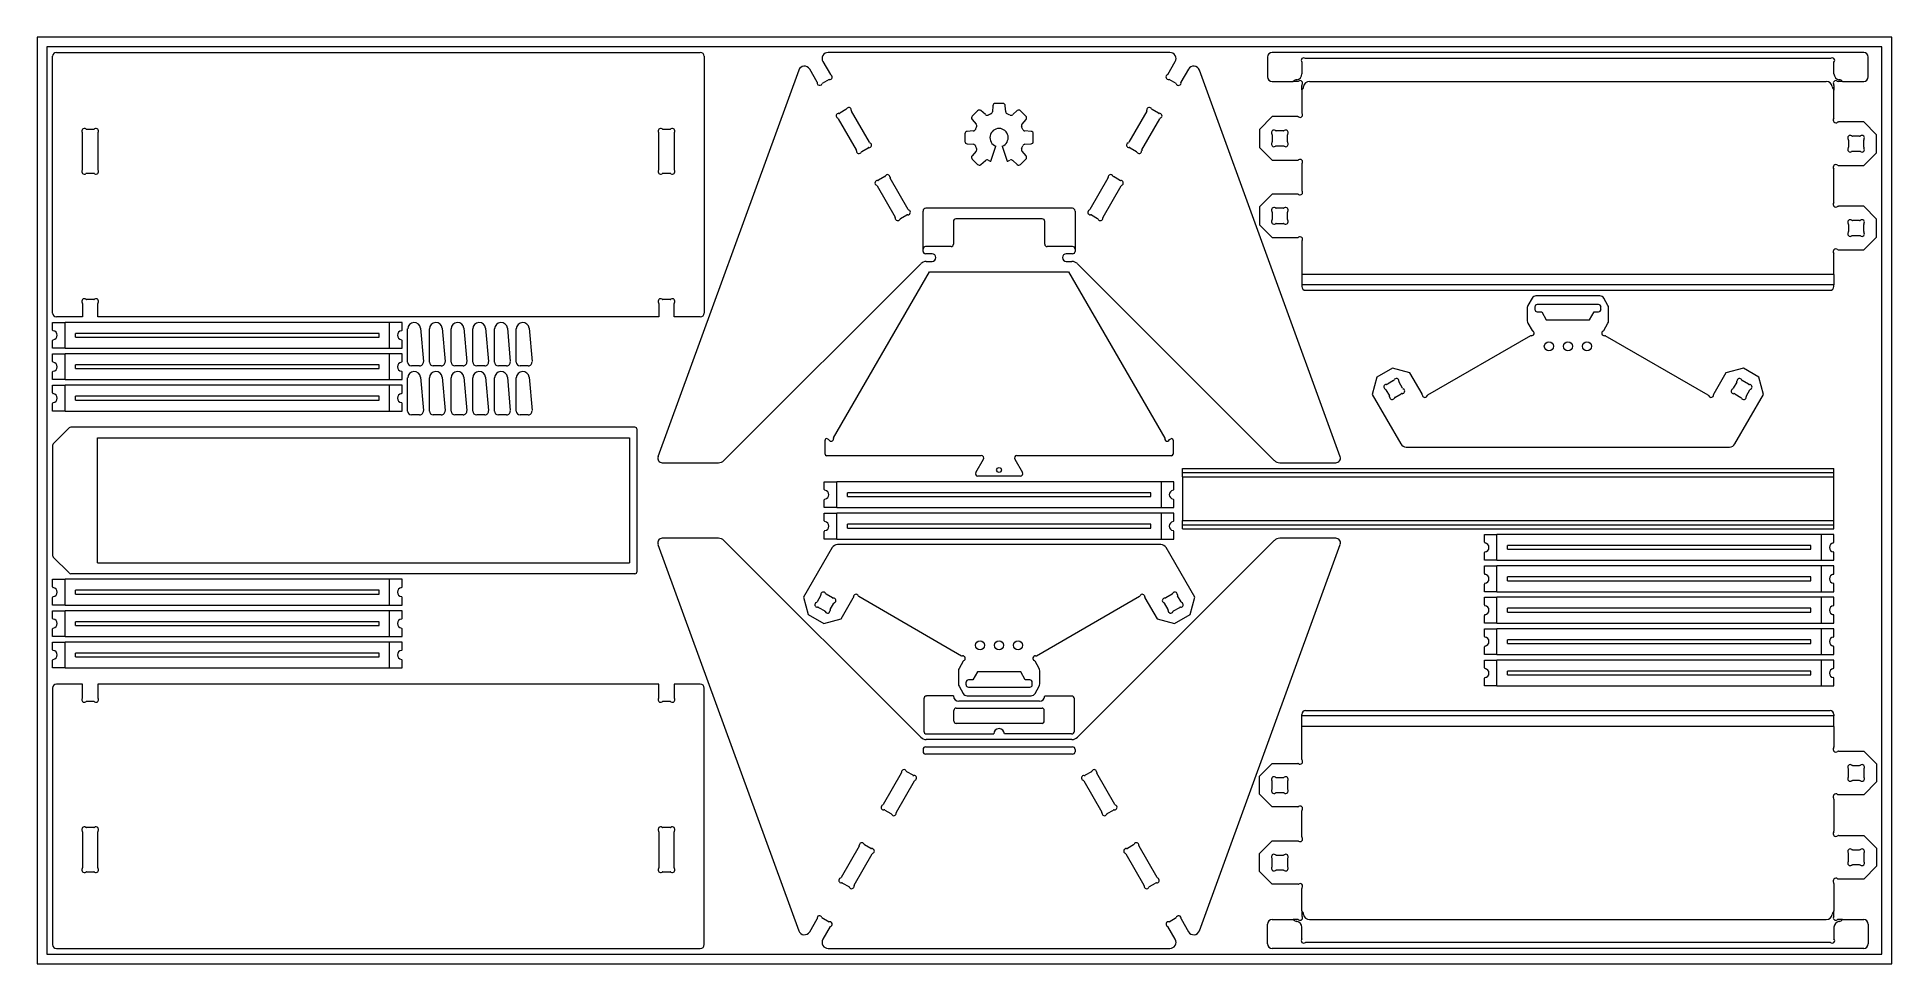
# Paper-space layout 'profile_outside' of a CAD drawing. Header units: millimetres. Extents: x -3 to 2437, y -2 to 1218.
import ezdxf

# ---------------------------------------------------------------- set-up
doc = ezdxf.new("R2010")
doc.units = ezdxf.units.MM

psp = doc.layouts.new('profile_outside')

# ---------------------------------------------------------------- linework, layer by layer
at = {"color": 7, "linetype": 'Continuous', "lineweight": 15}
for p, q in [((-3.3, 1218.3), (-3.3, -1.7)), ((2436.7, 1218.3), (-3.3, 1218.3)), ((2423.7, 1205.3), (9.7, 1205.3)), ((9.7, 1205.3), (9.7, 11.3)), ((22.1, 1198), (869.2, 1198)), ((1487, 1198), (1037.4, 1198)), ((2399.6, 1198), (1621.4, 1198)), ((2423.7, 11.3), (2423.7, 1205.3)), ((2436.7, -1.7), (2436.7, 1218.3)), ((17.1, 855.1), (17.1, 1193)), ((998.7, 1174.7), (813.5, 666)), ((874.2, 1193), (874.2, 855.1)), ((1023, 1158.9), (1013.1, 1176)), ((1030.5, 1186), (1040.4, 1168.9)), ((1484.1, 1168.9), (1494, 1186)), ((1511.3, 1176), (1501.5, 1158.9)), ((1710.9, 666), (1525.8, 1174.7)), ((1615.4, 1192), (1615.4, 1166)), ((1660.5, 1185.3), (1660.5, 1170.1)), ((2355.9, 1190), (1665.2, 1190)), ((2360.5, 1170.1), (2360.5, 1185.3)), ((2405.6, 1166), (2405.6, 1192)), ((1038.7, 1162.6), (1029.3, 1157.2)), ((1495.1, 1157.2), (1485.8, 1162.6)), ((1621.4, 1160), (1649.2, 1160)), ((1655.2, 1160), (1649.2, 1160)), ((1660.5, 1148.7), (1660.5, 1154.7)), ((1660.5, 1148.7), (1660.5, 1118.9)), ((1670.7, 1160), (2350.4, 1160)), ((2360.5, 1154.7), (2360.5, 1148.7)), ((2360.5, 1112.4), (2360.5, 1148.7)), ((2371.9, 1160), (2365.9, 1160)), ((2371.9, 1160), (2399.6, 1160)), ((1060.8, 1122.9), (1052.6, 1118.2)), ((1254.1, 1128), (1253.5, 1119.9)), ((1267.2, 1131), (1257.2, 1131)), ((1271, 1119.9), (1270.4, 1128)), ((1471.8, 1118.2), (1463.7, 1122.9)), ((1050.7, 1110.9), (1074.4, 1069.8)), ((1091.8, 1079.8), (1068, 1120.9)), ((1226.7, 1109.9), (1232.1, 1103.8)), ((1233.9, 1121.3), (1226.9, 1114.3)), ((1244.4, 1116.2), (1238.3, 1121.5)), ((1286.2, 1121.5), (1280.1, 1116.2)), ((1297.6, 1114.3), (1290.5, 1121.3)), ((1292.4, 1103.8), (1297.7, 1109.9)), ((1456.4, 1120.9), (1432.7, 1079.8)), ((1450, 1069.8), (1473.8, 1110.9)), ((1621.4, 1113.6), (1604.7, 1096.8)), ((1655.2, 1113.6), (1621.4, 1113.6)), ((2399.6, 1106.6), (2366.4, 1106.6)), ((2416.4, 1089.8), (2399.6, 1106.6)), ((56.6, 1044.2), (56.6, 1091.7)), ((61.9, 1097.1), (71.3, 1097.1)), ((76.6, 1091.7), (76.6, 1044.2)), ((814.7, 1044.2), (814.7, 1091.7)), ((820, 1097.1), (829.4, 1097.1)), ((834.8, 1091.7), (834.8, 1044.2)), ((1217.2, 1091), (1217.2, 1081)), ((1228.3, 1094.7), (1220.2, 1094.1)), ((1220.2, 1077.8), (1228.3, 1077.2)), ((1251.4, 1054.8), (1257.9, 1074.8)), ((1266.5, 1074.8), (1273, 1054.8)), ((1304.3, 1094.1), (1296.2, 1094.7)), ((1296.2, 1077.2), (1304.3, 1077.8)), ((1307.2, 1081), (1307.2, 1091)), ((1604.7, 1096.8), (1604.7, 1073.1)), ((1621.4, 1089.7), (1621.4, 1080.3)), ((1636.2, 1095), (1626.8, 1095)), ((1626.8, 1075), (1636.2, 1075)), ((1641.5, 1080.3), (1641.5, 1089.7)), ((2379.6, 1082.7), (2379.6, 1073.3)), ((2394.3, 1088), (2384.9, 1088)), ((2399.6, 1073.3), (2399.6, 1082.7)), ((2416.4, 1066.1), (2416.4, 1089.8)), ((1081.7, 1067.8), (1089.8, 1072.5)), ((1232.1, 1068.2), (1226.7, 1062)), ((1226.9, 1057.7), (1233.9, 1050.6)), ((1238.3, 1050.5), (1244.4, 1055.8)), ((1280.1, 1055.8), (1286.2, 1050.5)), ((1290.5, 1050.6), (1297.6, 1057.7)), ((1297.7, 1062), (1292.4, 1068.2)), ((1434.6, 1072.5), (1442.8, 1067.8)), ((1604.7, 1073.1), (1621.4, 1056.4)), ((1621.4, 1056.4), (1655.2, 1056.4)), ((1660.5, 1051.1), (1660.5, 1016.9)), ((2366.4, 1049.4), (2399.6, 1049.4)), ((2384.9, 1068), (2394.3, 1068)), ((2399.6, 1049.4), (2416.4, 1066.1)), ((71.3, 1038.9), (61.9, 1038.9)), ((829.4, 1038.9), (820, 1038.9)), ((1111.8, 1034.6), (1103.6, 1029.8)), ((1142.8, 991.5), (1119, 1032.6)), ((1405.4, 1032.6), (1381.7, 991.5)), ((1420.8, 1029.8), (1412.7, 1034.6)), ((2360.5, 1001.4), (2360.5, 1043.5)), ((1101.7, 1022.6), (1125.4, 981.4)), ((1399, 981.4), (1422.8, 1022.6)), ((1621.4, 1011.6), (1604.7, 994.8)), ((1655.2, 1011.6), (1621.4, 1011.6)), ((1132.7, 979.5), (1140.8, 984.2)), ((1162.2, 936.3), (1162.2, 989.3)), ((1358.6, 993), (1165.9, 993)), ((1319, 979), (1205.5, 979)), ((1362.2, 989.3), (1362.2, 936.3)), ((1383.6, 984.2), (1391.8, 979.5)), ((1604.7, 994.8), (1604.7, 971.1)), ((1621.4, 987.7), (1621.4, 978.3)), ((1636.2, 993), (1626.8, 993)), ((1641.5, 978.3), (1641.5, 987.7)), ((2399.6, 995.6), (2366.4, 995.6)), ((2394.3, 977), (2384.9, 977)), ((2416.4, 978.8), (2399.6, 995.6)), ((2416.4, 955.1), (2416.4, 978.8)), ((1202.2, 975.7), (1202.2, 945.8)), ((1322.2, 945.8), (1322.2, 975.7)), ((1604.7, 971.1), (1621.4, 954.4)), ((1621.4, 954.4), (1655.2, 954.4)), ((1626.8, 973), (1636.2, 973)), ((2379.6, 971.7), (2379.6, 962.3)), ((2384.9, 957), (2394.3, 957)), ((2399.6, 962.3), (2399.6, 971.7)), ((2399.6, 938.4), (2416.4, 955.1)), ((1199, 942.5), (1165.5, 942.5)), ((1174, 933), (1165.5, 933)), ((1359, 942.5), (1325.5, 942.5)), ((1359, 933), (1350.5, 933)), ((1660.5, 949.1), (1660.5, 905.9)), ((2360.5, 905.9), (2360.5, 932.5)), ((2366.4, 938.4), (2399.6, 938.4)), ((900.2, 660.9), (1159.3, 920)), ((1044.6, 690.9), (1170.8, 909.4)), ((1166.4, 923), (1174, 923)), ((1170.8, 909.4), (1353.7, 909.4)), ((1350.5, 923), (1358.1, 923)), ((1353.7, 909.4), (1480.2, 690.3)), ((1365.2, 920), (1624.3, 660.9)), ((2360.5, 905.9), (1660.5, 905.9)), ((1660.5, 905.9), (1660.5, 892)), ((2360.5, 905.9), (2360.5, 892)), ((1660.5, 892), (1660.5, 890)), ((2360.5, 892), (1660.5, 892)), ((1665.5, 885), (2355.5, 885)), ((2360.5, 890), (2360.5, 892)), ((56.6, 867.6), (56.6, 850.1)), ((71.3, 872.9), (61.9, 872.9)), ((76.6, 850.1), (76.6, 867.6)), ((814.7, 867.6), (814.7, 850.1)), ((829.4, 872.9), (820, 872.9)), ((834.8, 850.1), (834.8, 867.6)), ((1957, 862.2), (1957, 844.7)), ((1963.3, 874.6), (1957.8, 865.2)), ((1967, 863.1), (1967, 859.9)), ((2052.6, 877.6), (1968.5, 877.6)), ((2050.9, 866.3), (1970.2, 866.3)), ((1970.2, 856.8), (1976, 856.8)), ((1976, 856.8), (1982.1, 846.3)), ((2039, 846.3), (2045, 856.8)), ((2045, 856.8), (2050.9, 856.8)), ((2054, 859.9), (2054, 863.1)), ((2063.2, 865.2), (2057.8, 874.6)), ((2064, 844.7), (2064, 862.2)), ((17.1, 832.7), (17.1, 842.8)), ((17.1, 842.8), (33.5, 842.8)), ((56.6, 850.1), (22.1, 850.1)), ((33.5, 808.8), (33.5, 842.8)), ((460.5, 842.8), (33.5, 842.8)), ((814.7, 850.1), (76.6, 850.1)), ((460.5, 808.8), (460.5, 842.8)), ((476.9, 842.8), (460.5, 842.8)), ((476.9, 832.7), (476.9, 842.8)), ((484.2, 790.6), (484.2, 834.3)), ((501.1, 835.1), (504.9, 791.1)), ((512.8, 790.6), (512.8, 834.3)), ((529.7, 835.1), (533.5, 791.1)), ((541.4, 790.6), (541.4, 834.3)), ((558.2, 835.1), (562.1, 791.1)), ((570, 790.6), (570, 834.3)), ((586.8, 835.1), (590.7, 791.1)), ((598.5, 790.6), (598.5, 834.3)), ((615.4, 835.1), (619.2, 791.1)), ((627.1, 790.6), (627.1, 834.3)), ((644, 835.1), (647.8, 791.1)), ((869.2, 850.1), (834.8, 850.1)), ((1957.8, 841.7), (1963.3, 832.2)), ((1982.1, 846.3), (2039, 846.3)), ((2057.8, 832.2), (2063.2, 841.7)), ((17.1, 808.8), (17.1, 818.9)), ((33.5, 808.8), (17.1, 808.8)), ((33.5, 808.8), (460.5, 808.8)), ((47.4, 823.3), (47.4, 828.3)), ((446.6, 828.3), (47.4, 828.3)), ((47.4, 823.3), (446.6, 823.3)), ((446.6, 823.3), (446.6, 828.3)), ((460.5, 808.8), (476.9, 808.8)), ((476.9, 808.8), (476.9, 818.9)), ((1961.4, 825), (1826, 746.8)), ((2195.1, 746.8), (2059.7, 825)), ((17.1, 791.4), (17.1, 801.4)), ((17.1, 801.4), (33.5, 801.4)), ((33.5, 767.4), (33.5, 801.4)), ((460.5, 801.4), (33.5, 801.4)), ((47.4, 781.9), (47.4, 786.9)), ((446.6, 786.9), (47.4, 786.9)), ((47.4, 781.9), (446.6, 781.9)), ((446.6, 781.9), (446.6, 786.9)), ((460.5, 767.4), (460.5, 801.4)), ((476.9, 801.4), (460.5, 801.4)), ((476.9, 791.4), (476.9, 801.4)), ((500, 785.6), (489.2, 785.6)), ((528.5, 785.6), (517.8, 785.6)), ((557.1, 785.6), (546.4, 785.6)), ((585.7, 785.6), (575, 785.6)), ((614.3, 785.6), (603.5, 785.6)), ((642.8, 785.6), (632.1, 785.6)), ((1779.8, 782.6), (1759.3, 770.8)), ((1802.7, 776.5), (1779.8, 782.6)), ((2241.3, 782.6), (2218.4, 776.5)), ((2261.8, 770.8), (2241.3, 782.6)), ((17.1, 767.4), (17.1, 777.5)), ((33.5, 767.4), (17.1, 767.4)), ((17.1, 750), (17.1, 760.1)), ((17.1, 760.1), (33.5, 760.1)), ((33.5, 767.4), (460.5, 767.4)), ((33.5, 726.1), (33.5, 760.1)), ((460.5, 760.1), (33.5, 760.1)), ((460.5, 767.4), (476.9, 767.4)), ((460.5, 726.1), (460.5, 760.1)), ((476.9, 760.1), (460.5, 760.1)), ((476.9, 767.4), (476.9, 777.5)), ((476.9, 750), (476.9, 760.1)), ((484.2, 726.1), (484.2, 769.8)), ((501.1, 770.6), (504.9, 726.6)), ((512.8, 726.1), (512.8, 769.8)), ((529.7, 770.6), (533.5, 726.6)), ((541.4, 726.1), (541.4, 769.8)), ((558.2, 770.6), (562.1, 726.6)), ((570, 726.1), (570, 769.8)), ((586.8, 770.6), (590.7, 726.6)), ((598.5, 726.1), (598.5, 769.8)), ((615.4, 770.6), (619.2, 726.6)), ((627.1, 726.1), (627.1, 769.8)), ((644, 770.6), (647.8, 726.6)), ((1759.3, 770.8), (1753.2, 747.9)), ((1781.1, 766.1), (1773, 761.4)), ((1793.1, 756), (1788.4, 764.1)), ((1818.7, 748.7), (1802.7, 776.5)), ((2218.4, 776.5), (2202.4, 748.7)), ((2232.7, 764.1), (2228, 756)), ((2248.1, 761.4), (2239.9, 766.1)), ((2267.9, 747.9), (2261.8, 770.8)), ((17.1, 726.1), (17.1, 736.2)), ((47.4, 740.6), (47.4, 745.6)), ((446.6, 745.6), (47.4, 745.6)), ((47.4, 740.6), (446.6, 740.6)), ((446.6, 740.6), (446.6, 745.6)), ((476.9, 726.1), (476.9, 736.2)), ((1753.2, 747.9), (1790.9, 682.7)), ((1771.1, 754.1), (1775.8, 745.9)), ((1783, 744), (1791.2, 748.7)), ((2229.9, 748.7), (2238.1, 744)), ((2230.2, 682.7), (2267.9, 747.9)), ((2245.3, 745.9), (2250, 754.1)), ((33.5, 726.1), (17.1, 726.1)), ((33.5, 726.1), (460.5, 726.1)), ((460.5, 726.1), (476.9, 726.1)), ((500, 721.1), (489.2, 721.1)), ((528.5, 721.1), (517.8, 721.1)), ((557.1, 721.1), (546.4, 721.1)), ((585.7, 721.1), (575, 721.1)), ((614.3, 721.1), (603.5, 721.1)), ((642.8, 721.1), (632.1, 721.1)), ((38.9, 703.8), (18, 682.8)), ((783.1, 704.7), (41.1, 704.7)), ((76.1, 690.6), (776.1, 690.6)), ((76.1, 526.1), (76.1, 690.6)), ((776.1, 690.6), (776.1, 526.1)), ((786.1, 515), (786.1, 701.7)), ((1033.3, 669.3), (1033.3, 687.9)), ((1036.3, 689.7), (1037.5, 689)), ((1486.4, 688.6), (1488.1, 689.7)), ((1491.1, 687.9), (1491.1, 669.3)), ((17.1, 680.7), (17.1, 536)), ((1238.8, 667.3), (1035.3, 667.3)), ((1231.5, 645.1), (1241.6, 662.6)), ((1282.9, 662.6), (1293, 645.1)), ((1489.1, 667.3), (1285.6, 667.3)), ((1797.8, 678.7), (2223.3, 678.7)), ((819.2, 658), (893.1, 658)), ((1290.2, 640.3), (1234.2, 640.3)), ((1503.4, 650.6), (2360.5, 650.6)), ((1503.4, 645.3), (1503.4, 650.6)), ((1503.4, 645.3), (2360.5, 645.3)), ((1503.4, 639.5), (1503.4, 645.3)), ((1503.4, 639.5), (1503.4, 582.1)), ((1503.4, 639.5), (2360.5, 639.5)), ((1631.4, 658), (1705.3, 658)), ((2360.5, 645.3), (2360.5, 650.6)), ((2360.5, 639.5), (2360.5, 645.3)), ((2360.5, 582.1), (2360.5, 639.5)), ((1032.3, 622.9), (1032.3, 633)), ((1032.3, 633), (1048.8, 633)), ((1048.8, 599), (1048.8, 633)), ((1475.7, 633), (1048.8, 633)), ((1062.6, 613.5), (1062.6, 618.5)), ((1461.8, 618.5), (1062.6, 618.5)), ((1062.6, 613.5), (1461.8, 613.5)), ((1461.8, 613.5), (1461.8, 618.5)), ((1475.7, 599), (1475.7, 633)), ((1492.1, 633), (1475.7, 633)), ((1492.1, 622.9), (1492.1, 633)), ((1032.3, 599), (1032.3, 609.1)), ((1048.8, 599), (1032.3, 599)), ((1032.3, 581.6), (1032.3, 591.6)), ((1032.3, 591.6), (1048.8, 591.6)), ((1048.8, 599), (1475.7, 599)), ((1048.8, 557.6), (1048.8, 591.6)), ((1475.7, 591.6), (1048.8, 591.6)), ((1475.7, 599), (1492.1, 599)), ((1475.7, 557.6), (1475.7, 591.6)), ((1492.1, 591.6), (1475.7, 591.6)), ((1492.1, 599), (1492.1, 609.1)), ((1492.1, 581.6), (1492.1, 591.6)), ((1032.3, 557.6), (1032.3, 567.7)), ((1062.6, 572.1), (1062.6, 577.1)), ((1461.8, 577.1), (1062.6, 577.1)), ((1062.6, 572.1), (1461.8, 572.1)), ((1461.8, 572.1), (1461.8, 577.1)), ((1492.1, 557.6), (1492.1, 567.7)), ((1503.4, 582.1), (2360.5, 582.1)), ((1503.4, 576.3), (1503.4, 582.1)), ((1503.4, 576.3), (2360.5, 576.3)), ((1503.4, 571), (1503.4, 576.3)), ((1503.4, 571), (2360.5, 571)), ((1900.7, 553.6), (1900.7, 563.6)), ((1900.7, 563.6), (1917.2, 563.6)), ((1917.2, 529.6), (1917.2, 563.6)), ((2344.1, 563.6), (1917.2, 563.6)), ((2344.1, 529.6), (2344.1, 563.6)), ((2360.5, 563.6), (2344.1, 563.6)), ((2360.5, 576.3), (2360.5, 582.1)), ((2360.5, 571), (2360.5, 576.3)), ((2360.5, 553.6), (2360.5, 563.6)), ((813.5, 550.6), (998.7, 42)), ((893.1, 558.7), (819.2, 558.7)), ((1159.3, 296.6), (900.2, 555.7)), ((1042.6, 546.3), (1004.9, 481)), ((1048.8, 557.6), (1032.3, 557.6)), ((1048.8, 557.6), (1475.7, 557.6)), ((1475, 550.3), (1049.5, 550.3)), ((1624.3, 555.7), (1365.2, 296.6)), ((1475.7, 557.6), (1492.1, 557.6)), ((1519.6, 481), (1481.9, 546.3)), ((1525.8, 42), (1710.9, 550.6)), ((1705.3, 558.7), (1631.4, 558.7)), ((1900.7, 529.6), (1900.7, 539.7)), ((1931, 544.1), (1931, 549.1)), ((2330.2, 549.1), (1931, 549.1)), ((1931, 544.1), (2330.2, 544.1)), ((2330.2, 544.1), (2330.2, 549.1)), ((2360.5, 529.6), (2360.5, 539.7)), ((38.9, 512.9), (18, 533.9)), ((76.1, 526.1), (776.1, 526.1)), ((1917.2, 529.6), (1900.7, 529.6)), ((1900.7, 512.2), (1900.7, 522.3)), ((1900.7, 522.3), (1917.2, 522.3)), ((1917.2, 529.6), (2344.1, 529.6)), ((1917.2, 488.3), (1917.2, 522.3)), ((2344.1, 522.3), (1917.2, 522.3)), ((2344.1, 529.6), (2360.5, 529.6)), ((2344.1, 488.3), (2344.1, 522.3)), ((2360.5, 522.3), (2344.1, 522.3)), ((2360.5, 512.2), (2360.5, 522.3)), ((17.1, 494.6), (17.1, 504.7)), ((17.1, 504.7), (33.5, 504.7)), ((33.5, 470.7), (33.5, 504.7)), ((460.5, 504.7), (33.5, 504.7)), ((783.1, 512), (41.1, 512)), ((47.4, 485.2), (47.4, 490.2)), ((446.6, 490.2), (47.4, 490.2)), ((446.6, 485.2), (446.6, 490.2)), ((460.5, 470.7), (460.5, 504.7)), ((476.9, 504.7), (460.5, 504.7)), ((476.9, 494.6), (476.9, 504.7)), ((1900.7, 488.3), (1900.7, 498.3)), ((1917.2, 488.3), (1900.7, 488.3)), ((1917.2, 488.3), (2344.1, 488.3)), ((1931, 502.8), (1931, 507.8)), ((2330.2, 507.8), (1931, 507.8)), ((1931, 502.8), (2330.2, 502.8)), ((2330.2, 502.8), (2330.2, 507.8)), ((2344.1, 488.3), (2360.5, 488.3)), ((2360.5, 488.3), (2360.5, 498.3)), ((17.1, 470.7), (17.1, 480.7)), ((33.5, 470.7), (17.1, 470.7)), ((33.5, 470.7), (460.5, 470.7)), ((47.4, 485.2), (446.6, 485.2)), ((460.5, 470.7), (476.9, 470.7)), ((476.9, 470.7), (476.9, 480.7)), ((1004.9, 481), (1011, 458.2)), ((1027.4, 483), (1022.7, 474.9)), ((1024.7, 467.6), (1032.8, 462.9)), ((1042.9, 480.2), (1034.7, 485)), ((1040.1, 464.8), (1044.8, 473)), ((1054.4, 452.5), (1070.4, 480.2)), ((1077.7, 482.2), (1213, 404)), ((1311.4, 404), (1446.8, 482.2)), ((1454.1, 480.2), (1470.1, 452.5)), ((1479.6, 473), (1484.4, 464.8)), ((1489.7, 485), (1481.6, 480.2)), ((1491.6, 462.9), (1499.8, 467.6)), ((1501.7, 474.9), (1497, 483)), ((1513.4, 458.2), (1519.6, 481)), ((1900.7, 470.9), (1900.7, 480.9)), ((1900.7, 480.9), (1917.2, 480.9)), ((1917.2, 446.9), (1917.2, 480.9)), ((2344.1, 480.9), (1917.2, 480.9)), ((1931, 461.4), (1931, 466.4)), ((2330.2, 466.4), (1931, 466.4)), ((2330.2, 461.4), (2330.2, 466.4)), ((2344.1, 446.9), (2344.1, 480.9)), ((2360.5, 480.9), (2344.1, 480.9)), ((2360.5, 470.9), (2360.5, 480.9)), ((17.1, 453.2), (17.1, 463.3)), ((17.1, 463.3), (33.5, 463.3)), ((17.1, 429.3), (17.1, 439.4)), ((33.5, 429.3), (33.5, 463.3)), ((460.5, 463.3), (33.5, 463.3)), ((47.4, 443.8), (47.4, 448.8)), ((446.6, 448.8), (47.4, 448.8)), ((47.4, 443.8), (446.6, 443.8)), ((446.6, 443.8), (446.6, 448.8)), ((460.5, 429.3), (460.5, 463.3)), ((476.9, 463.3), (460.5, 463.3)), ((476.9, 453.2), (476.9, 463.3)), ((476.9, 429.3), (476.9, 439.4)), ((1011, 458.2), (1031.5, 446.3)), ((1031.5, 446.3), (1054.4, 452.5)), ((1470.1, 452.5), (1492.9, 446.3)), ((1492.9, 446.3), (1513.4, 458.2)), ((1900.7, 446.9), (1900.7, 457)), ((1917.2, 446.9), (1900.7, 446.9)), ((1900.7, 429.5), (1900.7, 439.6)), ((1900.7, 439.6), (1917.2, 439.6)), ((1917.2, 446.9), (2344.1, 446.9)), ((1917.2, 405.6), (1917.2, 439.6)), ((2344.1, 439.6), (1917.2, 439.6)), ((1931, 461.4), (2330.2, 461.4)), ((2344.1, 446.9), (2360.5, 446.9)), ((2344.1, 405.6), (2344.1, 439.6)), ((2360.5, 439.6), (2344.1, 439.6)), ((2360.5, 446.9), (2360.5, 457)), ((2360.5, 429.5), (2360.5, 439.6)), ((33.5, 429.3), (17.1, 429.3)), ((17.1, 411.9), (17.1, 422)), ((17.1, 422), (33.5, 422)), ((33.5, 429.3), (460.5, 429.3)), ((33.5, 388), (33.5, 422)), ((460.5, 422), (33.5, 422)), ((460.5, 429.3), (476.9, 429.3)), ((460.5, 388), (460.5, 422)), ((476.9, 422), (460.5, 422)), ((476.9, 411.9), (476.9, 422)), ((1900.7, 405.6), (1900.7, 415.7)), ((1931, 420.1), (1931, 425.1)), ((2330.2, 425.1), (1931, 425.1)), ((1931, 420.1), (2330.2, 420.1)), ((2330.2, 420.1), (2330.2, 425.1)), ((2360.5, 405.6), (2360.5, 415.7)), ((17.1, 388), (17.1, 398)), ((47.4, 402.5), (47.4, 407.5)), ((446.6, 407.5), (47.4, 407.5)), ((47.4, 402.5), (446.6, 402.5)), ((446.6, 402.5), (446.6, 407.5)), ((476.9, 388), (476.9, 398)), ((1215, 396.7), (1209.5, 387.3)), ((1314.9, 387.3), (1309.5, 396.7)), ((1917.2, 405.6), (1900.7, 405.6)), ((1900.7, 388.2), (1900.7, 398.2)), ((1900.7, 398.2), (1917.2, 398.2)), ((1917.2, 405.6), (2344.1, 405.6)), ((1917.2, 364.2), (1917.2, 398.2)), ((2344.1, 398.2), (1917.2, 398.2)), ((2344.1, 405.6), (2360.5, 405.6)), ((2344.1, 364.2), (2344.1, 398.2)), ((2360.5, 398.2), (2344.1, 398.2)), ((2360.5, 388.2), (2360.5, 398.2)), ((33.5, 388), (17.1, 388)), ((56.6, 366.5), (22.1, 366.5)), ((33.5, 388), (460.5, 388)), ((56.6, 349), (56.6, 366.5)), ((76.6, 366.5), (76.6, 349)), ((814.7, 366.5), (76.6, 366.5)), ((460.5, 388), (476.9, 388)), ((814.7, 349), (814.7, 366.5)), ((834.8, 366.5), (834.8, 349)), ((869.2, 366.5), (834.8, 366.5)), ((1208.7, 384.3), (1208.7, 366.8)), ((1218.7, 369), (1218.7, 365.8)), ((1227.7, 372.2), (1221.9, 372.2)), ((1233.8, 382.7), (1227.7, 372.2)), ((1290.7, 382.7), (1233.8, 382.7)), ((1296.7, 372.2), (1290.7, 382.7)), ((1302.6, 372.2), (1296.7, 372.2)), ((1305.7, 365.8), (1305.7, 369)), ((1315.7, 366.8), (1315.7, 384.3)), ((1900.7, 364.2), (1900.7, 374.3)), ((1931, 378.7), (1931, 383.7)), ((2330.2, 383.7), (1931, 383.7)), ((1931, 378.7), (2330.2, 378.7)), ((2330.2, 378.7), (2330.2, 383.7)), ((2360.5, 364.2), (2360.5, 374.3)), ((17.1, 361.5), (17.1, 23.7)), ((71.3, 343.7), (61.9, 343.7)), ((829.4, 343.7), (820, 343.7)), ((874.2, 23.7), (874.2, 361.5)), ((1163.2, 347.3), (1163.2, 304.7)), ((1202.2, 351), (1166.9, 351)), ((1315.2, 344), (1209.2, 344)), ((1209.5, 363.8), (1215, 354.3)), ((1220.2, 351.3), (1304.3, 351.3)), ((1221.9, 362.6), (1302.6, 362.6)), ((1309.5, 354.3), (1314.9, 363.8)), ((1322.2, 351), (1357.6, 351)), ((1361.2, 347.3), (1361.2, 304.7)), ((1917.2, 364.2), (1900.7, 364.2)), ((1917.2, 364.2), (2344.1, 364.2)), ((2344.1, 364.2), (2360.5, 364.2)), ((1202.7, 318), (1202.7, 332)), ((1205.7, 335), (1318.7, 335)), ((1321.7, 318), (1321.7, 332)), ((1660.5, 324.7), (1660.5, 326.7)), ((2360.5, 324.7), (1660.5, 324.7)), ((1660.5, 310.8), (1660.5, 324.7)), ((1665.5, 331.7), (2355.5, 331.7)), ((2360.5, 326.7), (2360.5, 324.7)), ((2360.5, 310.8), (2360.5, 324.7)), ((1358.1, 293.7), (1166.4, 293.7)), ((1166.9, 301), (1255.2, 301)), ((1318.7, 315), (1205.7, 315)), ((1357.6, 301), (1269.2, 301)), ((1660.5, 267.6), (1660.5, 310.8)), ((2360.5, 310.8), (1660.5, 310.8)), ((2360.5, 310.8), (2360.5, 284.1)), ((1162.2, 280.7), (1162.2, 277.7)), ((1165.5, 283.9), (1359, 283.9)), ((1359, 274.4), (1165.5, 274.4)), ((1362.2, 280.7), (1362.2, 277.7)), ((2366.4, 278.3), (2399.6, 278.3)), ((2399.6, 278.3), (2416.4, 261.5)), ((1133.6, 249.3), (1109.8, 208.2)), ((1149, 246.6), (1140.8, 251.3)), ((1383.6, 251.3), (1375.5, 246.6)), ((1414.6, 208.2), (1390.9, 249.3)), ((1604.7, 245.5), (1621.4, 262.3)), ((1604.7, 221.8), (1604.7, 245.5)), ((1621.4, 262.3), (1655.2, 262.3)), ((2379.6, 245), (2379.6, 254.4)), ((2384.9, 259.7), (2394.3, 259.7)), ((2399.6, 254.4), (2399.6, 245)), ((2416.4, 261.5), (2416.4, 237.8)), ((1127.2, 198.2), (1150.9, 239.3)), ((1373.5, 239.3), (1397.3, 198.2)), ((1621.4, 205.1), (1604.7, 221.8)), ((1621.4, 229), (1621.4, 238.4)), ((1626.8, 243.7), (1636.2, 243.7)), ((1636.2, 223.7), (1626.8, 223.7)), ((1641.5, 238.4), (1641.5, 229)), ((2399.6, 221.1), (2366.4, 221.1)), ((2394.3, 239.7), (2384.9, 239.7)), ((2416.4, 237.8), (2399.6, 221.1)), ((1111.8, 200.9), (1119.9, 196.2)), ((1404.5, 196.2), (1412.7, 200.9)), ((1655.2, 205.1), (1621.4, 205.1)), ((1660.5, 165.6), (1660.5, 199.8)), ((2360.5, 215.2), (2360.5, 173.1)), ((56.6, 172.4), (56.6, 124.9)), ((71.3, 177.8), (61.9, 177.8)), ((76.6, 124.9), (76.6, 172.4)), ((814.7, 172.4), (814.7, 124.9)), ((829.4, 177.8), (820, 177.8)), ((834.8, 124.9), (834.8, 172.4)), ((1078.1, 153.2), (1054.3, 112.1)), ((1093.5, 150.4), (1085.3, 155.1)), ((1439.1, 155.1), (1431, 150.4)), ((1470.1, 112.1), (1446.4, 153.2)), ((1604.7, 143.5), (1621.4, 160.3)), ((1621.4, 160.3), (1655.2, 160.3)), ((2366.4, 167.3), (2399.6, 167.3)), ((2384.9, 148.7), (2394.3, 148.7)), ((2399.6, 167.3), (2416.4, 150.5)), ((2416.4, 150.5), (2416.4, 126.8)), ((1071.7, 102), (1095.4, 143.2)), ((1429, 143.2), (1452.8, 102)), ((1604.7, 119.8), (1604.7, 143.5)), ((1621.4, 127), (1621.4, 136.4)), ((1626.8, 141.7), (1636.2, 141.7)), ((1641.5, 136.4), (1641.5, 127)), ((2379.6, 134), (2379.6, 143.4)), ((2394.3, 128.7), (2384.9, 128.7)), ((2399.6, 143.4), (2399.6, 134)), ((2416.4, 126.8), (2399.6, 110.1)), ((61.9, 119.6), (71.3, 119.6)), ((820, 119.6), (829.4, 119.6)), ((1056.3, 104.8), (1064.4, 100.1)), ((1460, 100.1), (1468.2, 104.8)), ((1621.4, 103.1), (1604.7, 119.8)), ((1655.2, 103.1), (1621.4, 103.1)), ((1636.2, 121.7), (1626.8, 121.7)), ((1660.5, 68), (1660.5, 97.8)), ((2360.5, 104.2), (2360.5, 68)), ((2399.6, 110.1), (2366.4, 110.1)), ((1013.1, 40.7), (1022.9, 57.6)), ((1029.2, 59.3), (1038.6, 53.9)), ((1485.9, 53.9), (1495.2, 59.3)), ((1501.6, 57.6), (1511.3, 40.7)), ((1615.4, 24.7), (1615.4, 50.7)), ((1621.4, 56.7), (1649.2, 56.7)), ((1655.2, 56.7), (1649.2, 56.7)), ((1660.5, 68), (1660.5, 62)), ((1670.7, 56.7), (2350.4, 56.7)), ((2360.5, 62), (2360.5, 68)), ((2371.9, 56.7), (2365.9, 56.7)), ((2371.9, 56.7), (2399.6, 56.7)), ((2405.6, 50.7), (2405.6, 24.7)), ((1040.2, 47.6), (1030.5, 30.7)), ((1494, 30.7), (1484.2, 47.6)), ((1660.5, 31.3), (1660.5, 46.5)), ((2355.9, 26.7), (1665.2, 26.7)), ((2360.5, 46.5), (2360.5, 31.3)), ((9.7, 11.3), (2423.7, 11.3)), ((22.1, 18.7), (869.2, 18.7)), ((1037.4, 18.7), (1487, 18.7)), ((2399.6, 18.7), (1621.4, 18.7)), ((-3.3, -1.7), (2436.7, -1.7))]:
    psp.add_line(p, q, dxfattribs=at)
for centre, radius in [((1985.5, 811.3), 6), ((2010.5, 811.3), 6), ((2035.5, 811.3), 6), ((1262.2, 648.5), 3.17), ((1237.2, 417.7), 6), ((1262.2, 417.7), 6), ((1287.2, 417.7), 6)]:
    psp.add_circle(centre, radius, dxfattribs=at)
for centre, radius, start, end in [((22.1, 1193), 5, 90, 180), ((869.2, 1193), 5, 0, 90), ((1037.4, 1190), 8, 90, 210), ((1487, 1190), 8, 330, 90), ((1621.4, 1192), 6, 90, 180), ((2399.6, 1192), 6, 0, 90), ((1006.2, 1172), 8, 30, 160), ((1518.3, 1172), 8, 20, 150), ((1662.9, 1187.7), 3.28, 45, 225), ((2358.2, 1187.7), 3.28, 315, 135), ((1026.2, 1158), 3.28, 165, 345), ((1039.5, 1165.7), 3.28, 255, 75), ((1485, 1165.7), 3.28, 105, 285), ((1498.3, 1158), 3.28, 195, 15), ((1621.4, 1166), 6, 180, 270), ((1654.9, 1154.3), 8, 98.4211, 135), ((1652.5, 1170.1), 8, 278.4211, 0), ((1655.2, 1161.9), 1.9, 270, 305.4303), ((1658.2, 1157.7), 3.27, 324.5697, 125.4303), ((1662.4, 1154.7), 1.9, 144.5697, 180), ((1654.9, 1154.3), 8, 315, 351.5789), ((1670.7, 1152), 8, 90, 171.5789), ((2350.4, 1152), 8, 8.4211, 90), ((2366.2, 1154.3), 8, 188.4211, 225), ((2362.9, 1157.7), 3.28, 54.5697, 215.4303), ((2358.6, 1154.7), 1.91, 0, 35.4303), ((2368.5, 1170.1), 8, 180, 261.5789), ((2365.9, 1161.9), 1.9, 234.5697, 270), ((2366.2, 1154.3), 8, 45, 81.5789), ((2399.6, 1166), 6, 270, 0), ((1059.8, 1124.5), 1.9, 300, 335.4303), ((1064.5, 1122.4), 3.28, 354.5697, 155.4303), ((1257.2, 1127.8), 3.18, 90, 176), ((1267.2, 1127.8), 3.18, 4, 90), ((1459.9, 1122.4), 3.28, 24.5697, 185.4303), ((1464.6, 1124.5), 1.9, 204.5697, 240), ((58.9, 1094.7), 3.28, 54.5697, 215.4303), ((74.3, 1094.7), 3.28, 324.5697, 125.4303), ((817, 1094.7), 3.28, 54.5697, 215.4303), ((832.4, 1094.7), 3.28, 324.5697, 125.4303), ((1051.2, 1114.7), 3.28, 84.5697, 245.4303), ((1049, 1110), 1.91, 30, 65.4303), ((1051.7, 1119.8), 1.9, 264.5697, 300), ((1069.7, 1121.9), 1.9, 174.5697, 210), ((1229.1, 1112), 3.18, 135, 221), ((1262.2, 1086), 33, 154.2078, 160.7922), ((1229.7, 1101.7), 3.18, 334.2078, 41), ((1236.2, 1119.1), 3.18, 49, 135), ((1246.5, 1118.5), 3.17, 229, 295.7922), ((1262.2, 1086), 33, 109.2078, 115.7922), ((1250.3, 1120.1), 3.18, 289.2078, 356), ((1274.1, 1120.1), 3.17, 184, 250.7922), ((1262.2, 1086), 33, 64.2078, 70.7922), ((1278, 1118.5), 3.17, 244.2078, 311), ((1288.3, 1119.1), 3.18, 45, 131), ((1294.8, 1101.7), 3.18, 139, 205.7922), ((1262.2, 1086), 33, 19.2078, 25.7922), ((1295.3, 1112), 3.17, 319, 45), ((1454.8, 1121.9), 1.91, 330, 5.4303), ((1472.8, 1119.8), 1.9, 240, 275.4303), ((1473.3, 1114.7), 3.28, 294.5697, 95.4303), ((1475.4, 1110), 1.91, 114.5697, 150), ((1655.2, 1111.6), 1.9, 54.5697, 90), ((1658.2, 1115.9), 3.27, 234.5697, 35.4303), ((1662.4, 1118.9), 1.9, 180, 215.4303), ((2363.1, 1109.2), 3.68, 143.4561, 306.5439), ((2358.7, 1112.4), 1.8, 323.4561, 0), ((2366.4, 1104.8), 1.8, 90, 126.5439), ((54.7, 1091.7), 1.91, 0, 35.4303), ((61.9, 1099), 1.9, 234.5697, 270), ((71.3, 1099), 1.9, 270, 305.4303), ((78.5, 1091.7), 1.9, 144.5697, 180), ((812.8, 1091.7), 1.9, 0, 35.4303), ((820, 1099), 1.9, 234.5697, 270), ((829.4, 1099), 1.9, 270, 305.4303), ((836.7, 1091.7), 1.9, 144.5697, 180), ((1091.3, 1076), 3.28, 264.5697, 65.4303), ((1093.4, 1080.7), 1.91, 210, 245.4303), ((1220.4, 1091), 3.17, 94, 180), ((1220.4, 1081), 3.17, 180, 266), ((1228.1, 1097.9), 3.17, 274, 340.7922), ((1228.1, 1074.1), 3.18, 19.2078, 86), ((1262.2, 1086), 33, 199.2078, 205.7922), ((1262.2, 1086), 12, 290.9596, 249.0404), ((1262.2, 1086), 33, 334.2078, 340.7922), ((1296.4, 1097.9), 3.17, 199.2078, 266), ((1296.4, 1074.1), 3.17, 94, 160.7922), ((1304.1, 1091), 3.17, 0, 86), ((1304.1, 1081), 3.17, 274, 0), ((1433.2, 1076), 3.28, 114.5697, 275.4303), ((1431, 1080.7), 1.91, 294.5697, 330), ((1623.8, 1092.7), 3.27, 54.5697, 215.4303), ((1623.8, 1077.3), 3.27, 144.5697, 305.4303), ((1619.5, 1089.7), 1.91, 0, 35.4303), ((1619.5, 1080.3), 1.91, 324.5697, 0), ((1626.8, 1096.9), 1.9, 234.5697, 270), ((1626.8, 1073), 1.9, 90, 125.4303), ((1636.2, 1096.9), 1.91, 270, 305.4303), ((1636.2, 1073), 1.9, 54.5697, 90), ((1639.2, 1092.7), 3.28, 324.5697, 125.4303), ((1639.2, 1077.3), 3.28, 234.5697, 35.4303), ((1643.4, 1089.7), 1.91, 144.5697, 180), ((1643.4, 1080.3), 1.91, 180, 215.4303), ((2381.9, 1085.7), 3.28, 54.5697, 215.4303), ((2377.7, 1082.7), 1.9, 0, 35.4303), ((2384.9, 1089.9), 1.91, 234.5697, 270), ((2394.3, 1089.9), 1.91, 270, 305.4303), ((2397.3, 1085.7), 3.27, 324.5697, 125.4303), ((2401.5, 1082.7), 1.9, 144.5697, 180), ((1072.8, 1068.8), 1.91, 354.5697, 30), ((1077.9, 1068.3), 3.28, 174.5697, 335.4303), ((1082.7, 1066.2), 1.91, 120, 155.4303), ((1090.8, 1070.9), 1.91, 84.5697, 120), ((1229.1, 1059.9), 3.17, 139, 225), ((1229.7, 1070.2), 3.18, 319, 25.7922), ((1236.2, 1052.9), 3.18, 225, 311), ((1246.5, 1053.4), 3.17, 64.2078, 131), ((1262.2, 1086), 33, 244.2078, 250.9242), ((1262.2, 1086), 33, 289.0758, 295.7922), ((1278, 1053.4), 3.17, 49, 115.7922), ((1288.3, 1052.9), 3.18, 229, 315), ((1294.8, 1070.2), 3.18, 154.2078, 221), ((1295.3, 1059.9), 3.18, 315, 41), ((1433.7, 1070.9), 1.91, 60, 95.4303), ((1441.8, 1066.2), 1.91, 24.5697, 60), ((1446.5, 1068.3), 3.28, 204.5697, 5.4303), ((1451.7, 1068.8), 1.9, 150, 185.4303), ((1655.2, 1058.3), 1.91, 270, 305.4303), ((1658.2, 1054.1), 3.27, 324.5697, 125.4303), ((1662.4, 1051.1), 1.9, 144.5697, 180), ((2363.1, 1046.8), 3.67, 53.4561, 216.5439), ((2366.4, 1051.2), 1.8, 233.4561, 270), ((2381.9, 1070.3), 3.28, 144.5697, 305.4303), ((2377.7, 1073.3), 1.9, 324.5697, 360), ((2384.9, 1066), 1.91, 90, 125.4303), ((2394.3, 1066), 1.91, 54.5697, 90), ((2397.3, 1070.3), 3.27, 234.5697, 35.4303), ((2401.5, 1073.3), 1.9, 180, 215.4303), ((58.9, 1041.2), 3.28, 144.5697, 305.4303), ((54.7, 1044.2), 1.91, 324.5697, 0), ((61.9, 1037), 1.9, 90, 125.4303), ((71.3, 1037), 1.9, 54.5697, 90), ((74.3, 1041.2), 3.28, 234.5697, 35.4303), ((78.5, 1044.2), 1.9, 180, 215.4303), ((817, 1041.2), 3.28, 144.5697, 305.4303), ((812.8, 1044.2), 1.9, 324.5697, 0), ((820, 1037), 1.91, 90, 125.4303), ((829.4, 1037), 1.9, 54.5697, 90), ((832.4, 1041.2), 3.28, 234.5697, 35.4303), ((836.7, 1044.2), 1.9, 180, 215.4303), ((1102.2, 1026.3), 3.28, 84.5697, 245.4303), ((1102.7, 1031.5), 1.9, 264.5697, 300), ((1110.8, 1036.2), 1.91, 300, 335.4303), ((1115.5, 1034), 3.28, 354.5697, 155.4303), ((1120.7, 1033.6), 1.91, 174.5697, 210), ((1403.8, 1033.6), 1.91, 330, 5.4303), ((1408.9, 1034), 3.28, 24.5697, 185.4303), ((1413.6, 1036.2), 1.91, 204.5697, 240), ((1421.8, 1031.5), 1.9, 240, 275.4303), ((1422.3, 1026.3), 3.28, 294.5697, 95.4303), ((2358.7, 1043.5), 1.8, 0, 36.5439), ((1100, 1021.6), 1.9, 30, 65.4303), ((1424.4, 1021.6), 1.9, 114.5697, 150), ((1655.2, 1009.6), 1.91, 54.5697, 90), ((1658.2, 1013.9), 3.28, 234.5697, 35.4303), ((1662.4, 1016.9), 1.9, 180, 215.4303), ((2358.7, 1001.4), 1.8, 323.4561, 0), ((1123.8, 980.5), 1.91, 354.5697, 30), ((1128.9, 980), 3.28, 174.5697, 335.4303), ((1133.7, 977.8), 1.91, 120, 155.4303), ((1141.8, 982.5), 1.9, 84.5697, 120), ((1142.3, 987.7), 3.28, 264.5697, 65.4303), ((1144.4, 992.4), 1.91, 210, 245.4303), ((1165.9, 989.3), 3.68, 90, 180), ((1205.5, 975.7), 3.28, 90, 180), ((1319, 975.7), 3.28, 0, 90), ((1358.6, 989.3), 3.68, 0, 90), ((1382.2, 987.7), 3.28, 114.5697, 275.4303), ((1380, 992.4), 1.91, 294.5697, 330), ((1382.7, 982.5), 1.9, 60, 95.4303), ((1390.8, 977.8), 1.9, 24.5697, 60), ((1395.5, 980), 3.28, 204.5697, 5.4303), ((1400.7, 980.5), 1.9, 150, 185.4303), ((1623.8, 990.7), 3.27, 54.5697, 215.4303), ((1623.8, 975.3), 3.28, 144.5697, 305.4303), ((1619.5, 987.7), 1.91, 0, 35.4303), ((1619.5, 978.3), 1.91, 324.5697, 0), ((1626.8, 994.9), 1.91, 234.5697, 270), ((1636.2, 994.9), 1.91, 270, 305.4303), ((1639.2, 990.7), 3.28, 324.5697, 125.4303), ((1639.2, 975.3), 3.28, 234.5697, 35.4303), ((1643.4, 987.7), 1.91, 144.5697, 180), ((1643.4, 978.3), 1.91, 180, 215.4303), ((2363.1, 998.2), 3.68, 143.4561, 306.5439), ((2366.4, 993.8), 1.8, 90, 126.5439), ((2381.9, 974.7), 3.28, 54.5697, 215.4303), ((2384.9, 978.9), 1.91, 234.5697, 270), ((2394.3, 978.9), 1.91, 270, 305.4303), ((2397.3, 974.7), 3.27, 324.5697, 125.4303), ((1626.8, 971), 1.91, 90, 125.4303), ((1636.2, 971), 1.91, 54.5697, 90), ((1655.2, 956.3), 1.9, 270, 305.4303), ((1658.2, 952.1), 3.28, 324.5697, 125.4303), ((2381.9, 959.3), 3.28, 144.5697, 305.4303), ((2377.7, 971.7), 1.9, 0, 35.4303), ((2377.7, 962.3), 1.9, 324.5697, 0), ((2384.9, 955), 1.91, 90, 125.4303), ((2394.3, 955), 1.91, 54.5697, 90), ((2397.3, 959.3), 3.27, 234.5697, 35.4303), ((2401.5, 971.7), 1.9, 144.5697, 180), ((2401.5, 962.3), 1.9, 180, 215.4303), ((1165.5, 939.3), 3.28, 90, 180), ((1165.5, 936.3), 3.28, 180, 270), ((1174, 928), 5, 270, 90), ((1199, 945.8), 3.27, 270, 0), ((1325.5, 945.8), 3.27, 180, 270), ((1350.5, 928), 5, 90, 270), ((1359, 939.3), 3.28, 0, 90), ((1359, 936.3), 3.28, 270, 0), ((1662.4, 949.1), 1.91, 144.5697, 180), ((2363.1, 935.8), 3.68, 53.4561, 216.5439), ((2358.7, 932.5), 1.8, 0, 36.5439), ((2366.4, 940.2), 1.8, 233.4561, 270), ((1166.4, 913), 10, 90, 135), ((1358.1, 913), 10, 45, 90), ((1665.5, 890), 5, 180, 270), ((2355.5, 890), 5, 270, 0), ((22.1, 855.1), 5, 180, 270), ((58.9, 870.6), 3.28, 54.5697, 215.4303), ((54.7, 867.6), 1.9, 0, 35.4303), ((61.9, 874.8), 1.91, 234.5697, 270), ((71.3, 874.8), 1.91, 270, 305.4303), ((74.3, 870.6), 3.28, 324.5697, 125.4303), ((78.5, 867.6), 1.9, 144.5697, 180), ((817, 870.6), 3.27, 54.5697, 215.4303), ((812.8, 867.6), 1.9, 0, 35.4303), ((820, 874.8), 1.91, 234.5697, 270), ((829.4, 874.8), 1.91, 270, 305.4303), ((832.4, 870.6), 3.27, 324.5697, 125.4303), ((836.7, 867.6), 1.91, 144.5697, 180), ((869.2, 855.1), 5, 270, 0), ((1963, 862.2), 6, 150, 180), ((1968.5, 871.6), 6, 90, 150), ((1970.2, 863.1), 3.18, 90, 180), ((1970.2, 859.9), 3.18, 180, 270), ((2050.9, 863.1), 3.18, 0, 90), ((2050.9, 859.9), 3.17, 270, 0), ((2052.6, 871.6), 6, 30, 90), ((2058, 862.2), 6, 0, 30), ((18.1, 832.7), 1, 180, 261.7868), ((17.1, 825.8), 6, 278.2132, 81.7868), ((476.9, 825.8), 6, 98.2132, 261.7868), ((475.9, 832.7), 1, 278.2132, 0), ((492.7, 834.3), 8.44, 5, 180), ((521.3, 834.3), 8.44, 5, 180), ((549.8, 834.3), 8.44, 5, 180), ((578.4, 834.3), 8.44, 5, 180), ((607, 834.3), 8.44, 5, 180), ((635.6, 834.3), 8.44, 5, 180), ((1963, 844.7), 6, 180, 210), ((1962.8, 828.5), 3.27, 264.5697, 65.4303), ((1965, 833.2), 1.91, 210, 245.4303), ((2058.3, 828.5), 3.27, 114.5697, 275.4303), ((2056.1, 833.2), 1.91, 294.5697, 330), ((2058, 844.7), 6, 330, 0), ((18.1, 818.9), 1, 98.2132, 180), ((475.9, 818.9), 1, 0, 81.7868), ((1962.3, 823.3), 1.9, 84.5697, 120), ((2058.8, 823.3), 1.91, 60, 95.4303), ((18.1, 791.4), 1, 180, 261.7868), ((17.1, 784.4), 6, 278.2132, 81.7868), ((476.9, 784.4), 6, 98.2132, 261.7868), ((475.9, 791.4), 1, 278.2132, 0), ((489.2, 790.6), 5, 180, 270), ((500, 790.6), 5, 270, 5), ((517.8, 790.6), 5, 180, 270), ((528.5, 790.6), 5, 270, 5), ((546.4, 790.6), 5, 180, 270), ((557.1, 790.6), 5, 270, 5), ((575, 790.6), 5, 180, 270), ((585.7, 790.6), 5, 270, 5), ((603.5, 790.6), 5, 180, 270), ((614.3, 790.6), 5, 270, 5), ((632.1, 790.6), 5, 180, 270), ((642.8, 790.6), 5, 270, 5), ((18.1, 777.5), 1, 98.2132, 180), ((475.9, 777.5), 1, 0, 81.7868), ((492.7, 769.8), 8.44, 5, 180), ((521.3, 769.8), 8.44, 5, 180), ((549.8, 769.8), 8.44, 5, 180), ((578.4, 769.8), 8.44, 5, 180), ((607, 769.8), 8.44, 5, 180), ((635.6, 769.8), 8.44, 5, 180), ((1771.6, 757.9), 3.27, 84.5697, 245.4303), ((1772, 763), 1.91, 264.5697, 300), ((1780.2, 767.7), 1.91, 300, 335.4303), ((1784.9, 765.6), 3.27, 354.5697, 155.4303), ((1790.1, 765.1), 1.91, 174.5697, 210), ((2231, 765.1), 1.91, 330, 5.4303), ((2236.2, 765.6), 3.27, 24.5697, 185.4303), ((2240.9, 767.7), 1.91, 204.5697, 240), ((2249, 763), 1.91, 240, 275.4303), ((2249.5, 757.9), 3.27, 294.5697, 95.4303), ((18.1, 750), 1, 180, 261.7868), ((18.1, 736.2), 1, 98.2132, 180), ((17.1, 743.1), 6, 278.2132, 81.7868), ((476.9, 743.1), 6, 98.2132, 261.7868), ((475.9, 750), 1, 278.2132, 0), ((475.9, 736.2), 1, 0, 81.7868), ((1769.4, 753.1), 1.91, 30, 65.4303), ((1774.1, 745), 1.91, 354.5697, 30), ((1779.3, 744.5), 3.28, 174.5697, 335.4303), ((1784, 742.4), 1.91, 120, 155.4303), ((1792.1, 747.1), 1.91, 84.5697, 120), ((1792.6, 752.2), 3.28, 264.5697, 65.4303), ((1794.8, 756.9), 1.91, 210, 245.4303), ((1817.1, 747.8), 1.91, 354.5697, 30), ((1822.2, 747.3), 3.28, 174.5697, 335.4303), ((1826.9, 745.2), 1.9, 120, 155.4303), ((2194.2, 745.2), 1.9, 24.5697, 60), ((2198.9, 747.3), 3.27, 204.5697, 5.4303), ((2204, 747.8), 1.91, 150, 185.4303), ((2228.5, 752.2), 3.28, 114.5697, 275.4303), ((2226.3, 756.9), 1.9, 294.5697, 330), ((2229, 747.1), 1.91, 60, 95.4303), ((2237.1, 742.4), 1.9, 24.5697, 60), ((2241.8, 744.5), 3.28, 204.5697, 5.4303), ((2247, 745), 1.91, 150, 185.4303), ((2251.7, 753.1), 1.91, 114.5697, 150), ((489.2, 726.1), 5, 180, 270), ((500, 726.1), 5, 270, 5), ((517.8, 726.1), 5, 180, 270), ((528.5, 726.1), 5, 270, 5), ((546.4, 726.1), 5, 180, 270), ((557.1, 726.1), 5, 270, 5), ((575, 726.1), 5, 180, 270), ((585.7, 726.1), 5, 270, 5), ((603.5, 726.1), 5, 180, 270), ((614.3, 726.1), 5, 270, 5), ((632.1, 726.1), 5, 180, 270), ((642.8, 726.1), 5, 270, 5), ((41.1, 701.7), 3, 90, 135), ((783.1, 701.7), 3, 0, 90), ((1035.3, 687.9), 2, 60, 180), ((1036.6, 687.3), 1.91, 24.7798, 60), ((1041.2, 689.5), 3.18, 204.7798, 5.2202), ((1046.2, 689.9), 1.91, 150, 185.2202), ((1483.3, 689.5), 3.18, 165, 345), ((1489.1, 687.9), 2, 0, 120), ((20.1, 680.7), 3, 135, 180), ((819.2, 664), 6, 160, 270), ((893.1, 668), 10, 270, 315), ((1035.3, 669.3), 2, 180, 270), ((1238.8, 664.2), 3.18, 330, 90), ((1285.6, 664.2), 3.18, 90, 210), ((1489.1, 669.3), 2, 270, 0), ((1631.4, 668), 10, 225, 270), ((1705.3, 664), 6, 270, 20), ((1797.8, 686.7), 8, 210, 270), ((2223.3, 686.7), 8, 270, 330), ((1234.2, 643.5), 3.17, 150, 270), ((1290.2, 643.5), 3.17, 270, 30), ((1033.3, 622.9), 1, 180, 261.7868), ((1033.3, 609.1), 1, 98.2132, 180), ((1032.3, 616), 6, 278.2132, 81.7868), ((1492.1, 616), 6, 98.2132, 261.7868), ((1491.1, 622.9), 1, 278.2132, 0), ((1491.1, 609.1), 1, 0, 81.7868), ((1033.3, 581.6), 1, 180, 261.7868), ((1033.3, 567.7), 1, 98.2132, 180), ((1032.3, 574.6), 6, 278.2132, 81.7868), ((1492.1, 574.6), 6, 98.2132, 261.7868), ((1491.1, 581.6), 1, 278.2132, 0), ((1491.1, 567.7), 1, 0, 81.7868), ((819.2, 552.7), 6, 90, 200), ((893.1, 548.7), 10, 45, 90), ((1049.5, 542.3), 8, 90, 150), ((1475, 542.3), 8, 30, 90), ((1631.4, 548.7), 10, 90, 135), ((1705.3, 552.7), 6, 340, 90), ((1901.7, 553.6), 1, 180, 261.7868), ((1901.7, 539.7), 1, 98.2132, 180), ((1900.7, 546.6), 6, 278.2132, 81.7868), ((2360.5, 546.6), 6, 98.2132, 261.7868), ((2359.5, 553.6), 1, 278.2132, 0), ((2359.5, 539.7), 1, 0, 81.7868), ((20.1, 536), 3, 180, 225), ((41.1, 515), 3, 225, 270), ((783.1, 515), 3, 270, 0), ((18.1, 494.6), 1, 180, 261.7868), ((17.1, 487.7), 6, 278.2132, 81.7868), ((476.9, 487.7), 6, 98.2132, 261.7868), ((475.9, 494.6), 1, 278.2132, 0), ((1901.7, 512.2), 1, 180, 261.7868), ((1901.7, 498.3), 1, 98.2132, 180), ((1900.7, 505.3), 6, 278.2132, 81.7868), ((2360.5, 505.3), 6, 98.2132, 261.7868), ((2359.5, 512.2), 1, 278.2132, 0), ((2359.5, 498.3), 1, 0, 81.7868), ((18.1, 480.7), 1, 98.2132, 180), ((475.9, 480.7), 1, 0, 81.7868), ((1023.2, 471.1), 3.27, 114.5697, 275.4303), ((1021.1, 475.8), 1.91, 294.5697, 330), ((1023.7, 465.9), 1.91, 60, 95.4303), ((1025.8, 484), 1.91, 330, 5.4303), ((1030.9, 484.5), 3.28, 24.5697, 185.4303), ((1036.6, 463.4), 3.28, 204.5697, 5.4303), ((1035.7, 486.6), 1.91, 204.5697, 240), ((1041.7, 463.9), 1.91, 150, 185.4303), ((1043.8, 481.9), 1.91, 240, 275.4303), ((1044.3, 476.7), 3.27, 294.5697, 95.4303), ((1046.5, 472), 1.91, 114.5697, 150), ((1068.7, 481.2), 1.9, 330, 5.4303), ((1073.9, 481.6), 3.28, 24.5697, 185.4303), ((1078.6, 483.8), 1.91, 204.5697, 240), ((1445.8, 483.8), 1.9, 300, 335.4303), ((1450.6, 481.6), 3.28, 354.5697, 155.4303), ((1455.7, 481.2), 1.91, 174.5697, 210), ((1480.2, 476.7), 3.27, 84.5697, 245.4303), ((1478, 472), 1.91, 30, 65.4303), ((1480.6, 481.9), 1.91, 264.5697, 300), ((1482.7, 463.9), 1.9, 354.5697, 30), ((1487.9, 463.4), 3.28, 174.5697, 335.4303), ((1488.8, 486.6), 1.91, 300, 335.4303), ((1493.5, 484.5), 3.28, 354.5697, 155.4303), ((1498.7, 484), 1.91, 174.5697, 210), ((1500.7, 465.9), 1.91, 84.5697, 120), ((1501.2, 471.1), 3.27, 264.5697, 65.4303), ((1503.4, 475.8), 1.9, 210, 245.4303), ((1901.7, 470.9), 1, 180, 261.7868), ((1900.7, 463.9), 6, 278.2132, 81.7868), ((2360.5, 463.9), 6, 98.2132, 261.7868), ((2359.5, 470.9), 1, 278.2132, 0), ((18.1, 453.2), 1, 180, 261.7868), ((18.1, 439.4), 1, 98.2132, 180), ((17.1, 446.3), 6, 278.2132, 81.7868), ((476.9, 446.3), 6, 98.2132, 261.7868), ((475.9, 453.2), 1, 278.2132, 0), ((475.9, 439.4), 1, 0, 81.7868), ((1031.9, 461.2), 1.91, 24.5697, 60), ((1492.6, 461.2), 1.91, 120, 155.4303), ((1901.7, 457), 1, 98.2132, 180), ((2359.5, 457), 1, 0, 81.7868), ((1901.7, 429.5), 1, 180, 261.7868), ((1901.7, 415.7), 1, 98.2132, 180), ((1900.7, 422.6), 6, 278.2132, 81.7868), ((2360.5, 422.6), 6, 98.2132, 261.7868), ((2359.5, 429.5), 1, 278.2132, 0), ((2359.5, 415.7), 1, 0, 81.7868), ((18.1, 411.9), 1, 180, 261.7868), ((18.1, 398), 1, 98.2132, 180), ((17.1, 405), 6, 278.2132, 81.7868), ((476.9, 405), 6, 98.2132, 261.7868), ((475.9, 411.9), 1, 278.2132, 0), ((475.9, 398), 1, 0, 81.7868), ((1214, 405.6), 1.9, 240, 275.4303), ((1214.5, 400.5), 3.28, 294.5697, 95.4303), ((1216.6, 395.8), 1.91, 114.5697, 150), ((1310, 400.5), 3.28, 84.5697, 245.4303), ((1307.8, 395.8), 1.91, 30, 65.4303), ((1310.5, 405.6), 1.9, 264.5697, 300), ((22.1, 361.5), 5, 90, 180), ((869.2, 361.5), 5, 0, 90), ((1214.7, 384.3), 6, 150, 180), ((1214.7, 366.8), 6, 180, 210), ((1221.9, 369), 3.18, 90, 180), ((1302.6, 369), 3.18, 0, 90), ((1309.7, 384.3), 6, 0, 30), ((1309.7, 366.8), 6, 330, 0), ((1901.7, 388.2), 1, 180, 261.7868), ((1901.7, 374.3), 1, 98.2132, 180), ((1900.7, 381.2), 6, 278.2132, 81.7868), ((2360.5, 381.2), 6, 98.2132, 261.7868), ((2359.5, 388.2), 1, 278.2132, 0), ((2359.5, 374.3), 1, 0, 81.7868), ((58.9, 346), 3.27, 144.5697, 305.4303), ((54.7, 349), 1.91, 324.5697, 0), ((61.9, 341.8), 1.91, 90, 125.4303), ((71.3, 341.8), 1.9, 54.5697, 90), ((74.3, 346), 3.27, 234.5697, 35.4303), ((78.5, 349), 1.91, 180, 215.4303), ((817, 346), 3.28, 144.5697, 305.4303), ((812.8, 349), 1.91, 324.5697, 0), ((820, 341.8), 1.91, 90, 125.4303), ((829.4, 341.8), 1.9, 54.5697, 90), ((832.4, 346), 3.28, 234.5697, 35.4303), ((836.7, 349), 1.91, 180, 215.4303), ((1166.9, 347.3), 3.67, 90, 180), ((1209.2, 351), 7, 180, 270), ((1220.2, 357.3), 6, 210, 270), ((1221.9, 365.8), 3.18, 180, 270), ((1302.6, 365.8), 3.18, 270, 0), ((1304.3, 357.3), 6, 270, 330), ((1315.2, 351), 7, 270, 0), ((1357.6, 347.3), 3.67, 0, 90), ((1205.7, 332), 3, 90, 180), ((1205.7, 318), 3, 180, 270), ((1318.7, 332), 3, 360, 90), ((1318.7, 318), 3, 270, 0), ((1665.5, 326.7), 5, 90, 180), ((2355.5, 326.7), 5, 0, 90), ((1166.4, 303.7), 10, 225, 270), ((1166.9, 304.7), 3.68, 180, 270), ((1262.2, 301), 7, 0, 180), ((1357.6, 304.7), 3.68, 270, 0), ((1358.1, 303.7), 10, 270, 315), ((1165.5, 280.7), 3.28, 90, 180), ((1165.5, 277.7), 3.28, 180, 270), ((1359, 280.7), 3.28, 0, 90), ((1359, 277.7), 3.28, 270, 0), ((2363.1, 280.9), 3.68, 143.4561, 306.5439), ((2358.7, 284.1), 1.8, 323.4561, 0), ((2366.4, 276.5), 1.8, 90, 126.5439), ((1131.9, 250.3), 1.91, 330, 5.4303), ((1137.1, 250.8), 3.28, 24.5697, 185.4303), ((1141.8, 252.9), 1.91, 204.5697, 240), ((1149.9, 248.2), 1.91, 240, 275.4303), ((1150.4, 243.1), 3.28, 294.5697, 95.4303), ((1374, 243.1), 3.28, 84.5697, 245.4303), ((1374.5, 248.2), 1.91, 264.5697, 300), ((1382.7, 252.9), 1.9, 300, 335.4303), ((1387.4, 250.8), 3.28, 354.5697, 155.4303), ((1392.5, 250.3), 1.9, 174.5697, 210), ((1623.8, 241.4), 3.28, 54.5697, 215.4303), ((1626.8, 245.6), 1.9, 234.5697, 270), ((1636.2, 245.6), 1.91, 270, 305.4303), ((1639.2, 241.4), 3.28, 324.5697, 125.4303), ((1655.2, 260.3), 1.91, 54.5697, 90), ((1658.2, 264.6), 3.28, 234.5697, 35.4303), ((1662.4, 267.6), 1.9, 180, 215.4303), ((2381.9, 257.4), 3.28, 54.5697, 215.4303), ((2377.7, 254.4), 1.9, 0, 35.4303), ((2377.7, 245), 1.9, 324.5697, 0), ((2384.9, 261.6), 1.9, 234.5697, 270), ((2394.3, 261.6), 1.91, 270, 305.4303), ((2397.3, 257.4), 3.28, 324.5697, 125.4303), ((2401.5, 254.4), 1.9, 144.5697, 180), ((2401.5, 245), 1.9, 180, 215.4303), ((1152.6, 238.3), 1.9, 114.5697, 150), ((1371.9, 238.3), 1.91, 30, 65.4303), ((1623.8, 226), 3.28, 144.5697, 305.4303), ((1619.5, 238.4), 1.91, 0, 35.4303), ((1619.5, 229), 1.91, 324.5697, 0), ((1626.8, 221.7), 1.91, 90, 125.4303), ((1636.2, 221.7), 1.91, 54.5697, 90), ((1639.2, 226), 3.28, 234.5697, 35.4303), ((1643.4, 238.4), 1.91, 144.5697, 180), ((1643.4, 229), 1.91, 180, 215.4303), ((2363.1, 218.5), 3.68, 53.4561, 216.5439), ((2366.4, 222.9), 1.8, 233.4561, 270), ((2381.9, 242), 3.28, 144.5697, 305.4303), ((2384.9, 237.7), 1.9, 90, 125.4303), ((2394.3, 237.7), 1.91, 54.5697, 90), ((2397.3, 242), 3.28, 234.5697, 35.4303), ((1110.3, 204.4), 3.28, 114.5697, 275.4303), ((1108.2, 209.1), 1.91, 294.5697, 330), ((1110.8, 199.3), 1.91, 60, 95.4303), ((1119, 194.6), 1.91, 24.5697, 60), ((1123.7, 196.7), 3.27, 204.5697, 5.4303), ((1128.8, 197.2), 1.91, 150, 185.4303), ((1395.6, 197.2), 1.91, 354.5697, 30), ((1400.8, 196.7), 3.28, 174.5697, 335.4303), ((1405.5, 194.6), 1.91, 120, 155.4303), ((1413.6, 199.3), 1.91, 84.5697, 120), ((1414.1, 204.4), 3.28, 264.5697, 65.4303), ((1416.3, 209.1), 1.91, 210, 245.4303), ((1655.2, 207), 1.9, 270, 305.4303), ((1658.2, 202.8), 3.28, 324.5697, 125.4303), ((1662.4, 199.8), 1.9, 144.5697, 180), ((2358.7, 215.2), 1.8, 0, 36.5439), ((58.9, 175.4), 3.28, 54.5697, 215.4303), ((54.7, 172.4), 1.91, 0, 35.4303), ((61.9, 179.7), 1.91, 234.5697, 270), ((71.3, 179.7), 1.9, 270, 305.4303), ((74.3, 175.4), 3.28, 324.5697, 125.4303), ((78.5, 172.4), 1.91, 144.5697, 180), ((817, 175.4), 3.28, 54.5697, 215.4303), ((812.8, 172.4), 1.9, 0, 35.4303), ((820, 179.7), 1.91, 234.5697, 270), ((829.4, 179.7), 1.9, 270, 305.4303), ((832.4, 175.4), 3.28, 324.5697, 125.4303), ((836.7, 172.4), 1.9, 144.5697, 180), ((2363.1, 169.9), 3.68, 143.4561, 306.5439), ((2358.7, 173.1), 1.8, 323.4561, 0), ((1076.4, 154.2), 1.9, 330, 5.4303), ((1081.6, 154.6), 3.28, 24.5697, 185.4303), ((1086.3, 156.8), 1.91, 204.5697, 240), ((1094.4, 152.1), 1.91, 240, 275.4303), ((1094.9, 146.9), 3.28, 294.5697, 95.4303), ((1429.5, 146.9), 3.28, 84.5697, 245.4303), ((1430, 152.1), 1.91, 264.5697, 300), ((1438.2, 156.8), 1.91, 300, 335.4303), ((1442.9, 154.6), 3.28, 354.5697, 155.4303), ((1448, 154.2), 1.9, 174.5697, 210), ((1655.2, 158.3), 1.91, 54.5697, 90), ((1658.2, 162.6), 3.28, 234.5697, 35.4303), ((1662.4, 165.6), 1.9, 180, 215.4303), ((2366.4, 165.5), 1.8, 90, 126.5439), ((2381.9, 146.4), 3.28, 54.5697, 215.4303), ((2384.9, 150.6), 1.91, 234.5697, 270), ((2394.3, 150.6), 1.91, 270, 305.4303), ((2397.3, 146.4), 3.28, 324.5697, 125.4303), ((58.9, 121.9), 3.28, 144.5697, 305.4303), ((54.7, 124.9), 1.91, 324.5697, 0), ((74.3, 121.9), 3.28, 234.5697, 35.4303), ((78.5, 124.9), 1.91, 180, 215.4303), ((817, 121.9), 3.28, 144.5697, 305.4303), ((812.8, 124.9), 1.9, 324.5697, 0), ((832.4, 121.9), 3.27, 234.5697, 35.4303), ((836.7, 124.9), 1.9, 180, 215.4303), ((1097.1, 142.2), 1.91, 114.5697, 150), ((1427.4, 142.2), 1.9, 30, 65.4303), ((1623.8, 139.4), 3.28, 54.5697, 215.4303), ((1623.8, 124), 3.28, 144.5697, 305.4303), ((1619.5, 136.4), 1.91, 0, 35.4303), ((1619.5, 127), 1.91, 324.5697, 0), ((1626.8, 143.6), 1.9, 234.5697, 270), ((1636.2, 143.6), 1.9, 270, 305.4303), ((1639.2, 139.4), 3.28, 324.5697, 125.4303), ((1639.2, 124), 3.28, 234.5697, 35.4303), ((1643.4, 136.4), 1.91, 144.5697, 180), ((1643.4, 127), 1.91, 180, 215.4303), ((2381.9, 131), 3.28, 144.5697, 305.4303), ((2377.7, 143.4), 1.9, 0, 35.4303), ((2377.7, 134), 1.9, 324.5697, 0), ((2384.9, 126.7), 1.91, 90, 125.4303), ((2394.3, 126.7), 1.91, 54.5697, 90), ((2397.3, 131), 3.28, 234.5697, 35.4303), ((2401.5, 143.4), 1.9, 144.5697, 180), ((2401.5, 134), 1.9, 180, 215.4303), ((61.9, 117.7), 1.9, 90, 125.4303), ((71.3, 117.7), 1.9, 54.5697, 90), ((820, 117.7), 1.91, 90, 125.4303), ((829.4, 117.7), 1.91, 54.5697, 90), ((1054.8, 108.3), 3.28, 114.5697, 275.4303), ((1052.7, 113), 1.9, 294.5697, 330), ((1055.3, 103.1), 1.9, 60, 95.4303), ((1063.5, 98.4), 1.91, 24.5697, 60), ((1068.2, 100.6), 3.28, 204.5697, 5.4303), ((1073.3, 101.1), 1.9, 150, 185.4303), ((1451.1, 101.1), 1.9, 354.5697, 30), ((1456.3, 100.6), 3.28, 174.5697, 335.4303), ((1461, 98.4), 1.91, 120, 155.4303), ((1469.1, 103.1), 1.91, 84.5697, 120), ((1469.6, 108.3), 3.28, 264.5697, 65.4303), ((1471.8, 113), 1.91, 210, 245.4303), ((1626.8, 119.7), 1.91, 90, 125.4303), ((1636.2, 119.7), 1.91, 54.5697, 90), ((1655.2, 105), 1.91, 270, 305.4303), ((1658.2, 100.8), 3.28, 324.5697, 125.4303), ((1662.4, 97.8), 1.91, 144.5697, 180), ((2363.1, 107.5), 3.68, 53.4561, 216.5439), ((2358.7, 104.2), 1.8, 0, 36.5439), ((2366.4, 111.9), 1.8, 233.4561, 270), ((1026, 58.4), 3.27, 15, 195), ((1039.4, 50.7), 3.28, 285, 105), ((1485.1, 50.7), 3.28, 75, 255), ((1498.4, 58.4), 3.28, 345, 165), ((1621.4, 50.7), 6, 90, 180), ((1654.9, 62.3), 8, 225, 261.5789), ((1652.5, 46.5), 8, 0, 81.5789), ((1655.2, 54.8), 1.91, 54.5697, 90), ((1658.2, 59), 3.28, 234.5697, 35.4303), ((1654.9, 62.3), 8, 8.4211, 45), ((1662.4, 62), 1.91, 180, 215.4303), ((1670.7, 64.7), 8, 188.4211, 270), ((2350.4, 64.7), 8, 270, 351.5789), ((2366.2, 62.3), 8, 135, 171.5789), ((2362.9, 59), 3.28, 144.5697, 305.4303), ((2358.6, 62), 1.91, 324.5697, 0), ((2368.5, 46.5), 8, 98.4211, 180), ((2365.9, 54.8), 1.91, 90, 125.4303), ((2366.2, 62.3), 8, 278.4211, 315), ((2399.6, 50.7), 6, 0, 90), ((1006.2, 44.7), 8, 200, 330), ((1037.4, 26.7), 8, 150, 270), ((1487, 26.7), 8, 270, 30), ((1518.3, 44.7), 8, 210, 340), ((1621.4, 24.7), 6, 180, 270), ((1662.9, 29), 3.28, 135, 315), ((2358.2, 29), 3.28, 225, 45), ((2399.6, 24.7), 6, 270, 0), ((22.1, 23.7), 5, 180, 270), ((869.2, 23.7), 5, 270, 0)]:
    psp.add_arc(centre, radius, start, end, dxfattribs=at)

doc.saveas('drawing.dxf')
